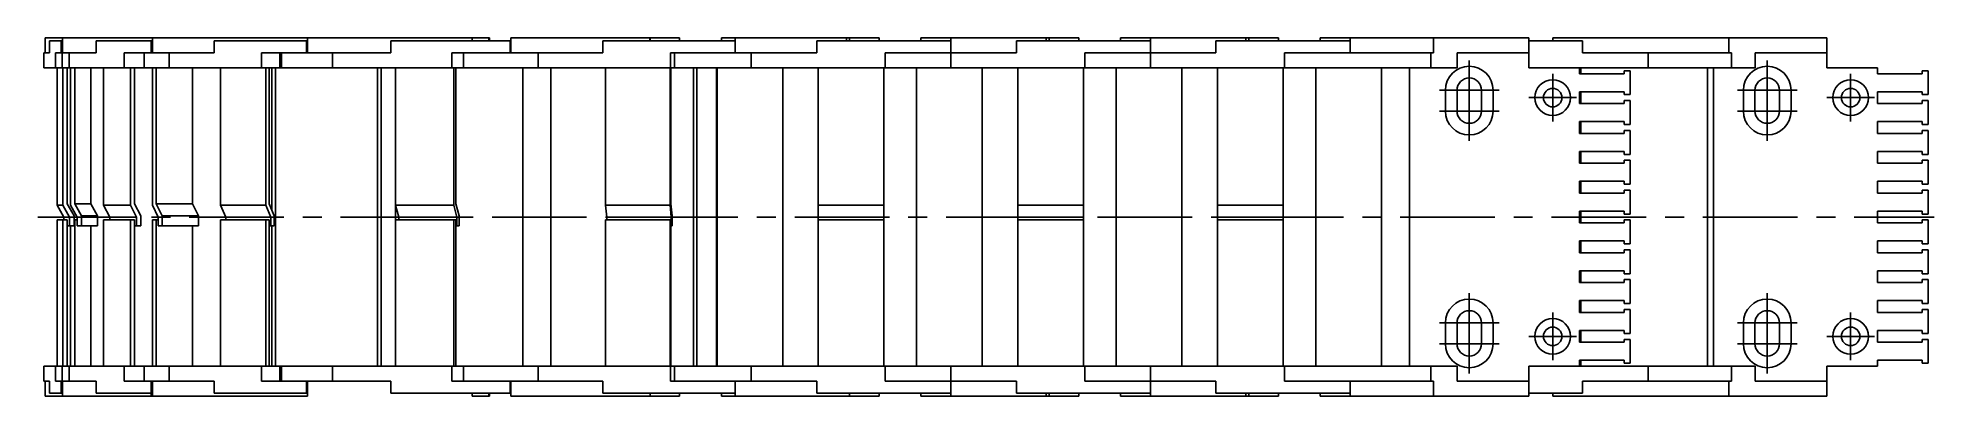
# Model space of a CAD drawing. Extents: x -197 to 880, y -629 to 120.
# Drawn here: x -2 to 634, y 0 to 120 of the extents above; entities that cross this region are included whole.
import ezdxf

# ---------------------------------------------------------------- set-up
doc = ezdxf.new("R2010")
doc.units = 0
doc.linetypes.add('CENTER', pattern=[50.8, 31.75, -6.35, 6.35, -6.35])
doc.layers.get('0').update_dxf_attribs({"linetype": 'CONTINUOUS'})
doc.layers.add('CENTER', color=1, linetype='CONTINUOUS')

msp = doc.modelspace()

# ---------------------------------------------------------------- linework, layer by layer
at = {"color": 7, "linetype": 'CONTINUOUS'}
for p, q in [((0, 110), (0, 115)), ((1.89, 115), (0, 115)), ((0.38, 120), (0.38, 115)), ((0.38, 120), (149.57, 120)), ((1.89, 119), (1.89, 115)), ((6.25, 119), (1.89, 119)), ((3.86, 110), (3.86, 115)), ((17.51, 115), (3.86, 115)), ((5.75, 115), (5.75, 119)), ((6.13, 115), (6.13, 110)), ((6.25, 115), (6.25, 120)), ((8.49, 110), (8.49, 115)), ((36.43, 119), (17.51, 119)), ((17.51, 119), (17.51, 115)), ((57.18, 115), (26.95, 115)), ((26.95, 110), (26.95, 115)), ((33.61, 115), (33.61, 110)), ((35.97, 115), (35.97, 119)), ((36.43, 115), (36.43, 120)), ((42.03, 110), (42.03, 115)), ((57.18, 119), (57.18, 115)), ((88.51, 119), (57.18, 119)), ((73.01, 110), (73.01, 115)), ((116.43, 115), (73.01, 115)), ((75.64, 120), (75.61, 120)), ((79.23, 115), (79.23, 110)), ((79.73, 115), (79.73, 110)), ((88.15, 115), (88.15, 119)), ((88.51, 115), (88.51, 120)), ((96.86, 110), (96.86, 115)), ((156.67, 119), (116.43, 119)), ((116.43, 119), (116.43, 115)), ((187.58, 115), (136.88, 115)), ((136.88, 110), (136.88, 115)), ((140.8, 115), (140.8, 110)), ((143.73, 119), (143.73, 120)), ((149.35, 119), (149.35, 120)), ((149.57, 119), (149.57, 120)), ((156.44, 115), (156.44, 119)), ((156.67, 115), (156.67, 120)), ((203.31, 120), (156.67, 120)), ((165.89, 110), (165.89, 115)), ((232.04, 119), (187.58, 119)), ((187.58, 119), (187.58, 115)), ((203.31, 119), (203.31, 120)), ((203.46, 120), (203.31, 120)), ((203.46, 120), (213.37, 120)), ((203.46, 119), (203.46, 120)), ((210.26, 110), (210.26, 115)), ((259.37, 115), (210.26, 115)), ((211.69, 115), (211.69, 110)), ((213.37, 119), (213.37, 120)), ((280.37, 120), (227.37, 120)), ((227.37, 120), (227.37, 119)), ((231.95, 115), (231.95, 119)), ((232.04, 115), (232.04, 120)), ((269.37, 120), (232.04, 120)), ((237.37, 110), (237.37, 115)), ((259.37, 119), (259.37, 115)), ((304.37, 119), (259.37, 119)), ((269.37, 119), (269.37, 120)), ((270.37, 119), (270.37, 120)), ((280.37, 119), (280.37, 120)), ((326.37, 115), (282.37, 115)), ((282.37, 110), (282.37, 115)), ((347.37, 120), (294.37, 120)), ((294.37, 120), (294.37, 119)), ((304.37, 110), (304.37, 120)), ((326.37, 119), (326.37, 115)), ((371.37, 119), (326.37, 119)), ((336.37, 119), (336.37, 120)), ((337.37, 119), (337.37, 120)), ((347.37, 119), (347.37, 120)), ((349.37, 110), (349.37, 115)), ((393.37, 115), (349.37, 115)), ((361.37, 120), (361.37, 119)), ((414.37, 120), (361.37, 120)), ((371.37, 110), (371.37, 120)), ((438.37, 119), (393.37, 119)), ((393.37, 119), (393.37, 115)), ((403.37, 119), (403.37, 120)), ((404.37, 119), (404.37, 120)), ((414.37, 119), (414.37, 120)), ((416.37, 115), (448.37, 115)), ((416.37, 110), (416.37, 115)), ((466.39, 120), (428.37, 120)), ((428.37, 120), (428.37, 119)), ((438.37, 119), (438.37, 120)), ((438.37, 115), (438.37, 119)), ((465.49, 115), (438.37, 115)), ((448.37, 115), (466.39, 115)), ((448.37, 115), (448.37, 115)), ((465.49, 115), (465.49, 110)), ((466.39, 120), (466.39, 115)), ((498.37, 120), (466.39, 120)), ((474.37, 115), (498.37, 115)), ((474.37, 110), (474.37, 115)), ((498.37, 110), (498.37, 120)), ((516.37, 119), (498.37, 119)), ((506.37, 120), (598.37, 120)), ((506.37, 120), (506.37, 119)), ((516.37, 115), (516.37, 119)), ((566.39, 115), (516.37, 115)), ((538.37, 110), (538.37, 115)), ((565.49, 120), (565.49, 115)), ((566.39, 115), (566.39, 110)), ((574.37, 115), (598.37, 115)), ((574.37, 110), (574.37, 115)), ((598.37, 110), (598.37, 120)), ((0, 110), (474.37, 110)), ((4.42, 110), (4.42, 64)), ((6.31, 64), (6.31, 110)), ((7.81, 110), (7.81, 64.4)), ((8.9, 64), (8.9, 110)), ((10.35, 110), (10.35, 64.4)), ((15.81, 64.4), (15.81, 110)), ((20, 110), (20, 64)), ((29.02, 64), (29.02, 110)), ((30.39, 110), (30.39, 64.4)), ((36.49, 64), (36.49, 110)), ((37.73, 110), (37.73, 64.4)), ((49.92, 64.4), (49.92, 110)), ((59.33, 110), (59.33, 64)), ((74.48, 64), (74.48, 110)), ((75.57, 110), (75.57, 64.4)), ((76.51, 62.14), (76.51, 110)), ((77.77, 110), (77.77, 10)), ((111.91, 10), (111.91, 110)), ((113.25, 110), (113.25, 10)), ((118, 110), (118, 10)), ((118.01, 110), (118.01, 64)), ((137.58, 64), (137.58, 110)), ((138.26, 110), (138.26, 64.4)), ((160.74, 10), (160.74, 110)), ((170.16, 110), (170.16, 10)), ((188.49, 110), (188.49, 64)), ((210.19, 64), (210.19, 110)), ((210.44, 110), (210.44, 64.4)), ((218, 10), (218, 110)), ((219.09, 110), (219.09, 10)), ((225.79, 64), (225.79, 110)), ((225.79, 110), (225.79, 64.4)), ((225.94, 110), (225.94, 10)), ((225.96, 110), (225.96, 10)), ((247.96, 110), (247.96, 10)), ((259.87, 110), (259.87, 10)), ((281.87, 10), (281.87, 110)), ((292.87, 110), (292.87, 10)), ((314.87, 110), (314.87, 10)), ((326.87, 110), (326.87, 10)), ((348.87, 10), (348.87, 110)), ((359.87, 110), (359.87, 10)), ((381.87, 110), (381.87, 10)), ((393.87, 110), (393.87, 10)), ((415.87, 10), (415.87, 110)), ((426.87, 110), (426.87, 10)), ((448.87, 110), (448.87, 10)), ((458.37, 10), (458.37, 110)), ((574.37, 110), (498.37, 110)), ((515.37, 108), (515.37, 110)), ((515.87, 110), (515.87, 108)), ((532.37, 109), (530.37, 109)), ((530.37, 109), (530.37, 108)), ((532.37, 101), (532.37, 109)), ((558.37, 10), (558.37, 110)), ((560.29, 110), (560.29, 10)), ((615.37, 110), (598.37, 110)), ((615.37, 108), (615.37, 110)), ((632.37, 109), (630.37, 109)), ((630.37, 109), (630.37, 108)), ((632.37, 101), (632.37, 109)), ((470.37, 95.5), (470.37, 102.5)), ((474.27, 102.5), (474.27, 95.5)), ((482.47, 102.5), (482.47, 95.5)), ((486.37, 102.5), (486.37, 95.5)), ((530.37, 108), (515.37, 108)), ((515.37, 102), (530.37, 102)), ((515.37, 98), (515.37, 102)), ((515.87, 102), (515.87, 98)), ((530.37, 102), (530.37, 101)), ((570.37, 95.5), (570.37, 102.5)), ((574.27, 102.5), (574.27, 95.5)), ((582.47, 102.5), (582.47, 95.5)), ((586.37, 102.5), (586.37, 95.5)), ((630.37, 108), (615.37, 108)), ((615.37, 102), (630.37, 102)), ((615.37, 98), (615.37, 102)), ((630.37, 102), (630.37, 101)), ((530.37, 98), (515.37, 98)), ((530.37, 101), (532.37, 101)), ((532.37, 99), (530.37, 99)), ((530.37, 99), (530.37, 98)), ((532.37, 91), (532.37, 99)), ((630.37, 98), (615.37, 98)), ((630.37, 101), (632.37, 101)), ((632.37, 99), (630.37, 99)), ((630.37, 99), (630.37, 98)), ((632.37, 91), (632.37, 99)), ((515.37, 88), (515.37, 92)), ((515.37, 92), (530.37, 92)), ((515.87, 92), (515.87, 88)), ((530.37, 92), (530.37, 91)), ((530.37, 91), (532.37, 91)), ((615.37, 88), (615.37, 92)), ((615.37, 92), (630.37, 92)), ((630.37, 92), (630.37, 91)), ((630.37, 91), (632.37, 91)), ((530.37, 88), (515.37, 88)), ((530.37, 89), (530.37, 88)), ((532.37, 89), (530.37, 89)), ((532.37, 81), (532.37, 89)), ((630.37, 88), (615.37, 88)), ((630.37, 89), (630.37, 88)), ((632.37, 89), (630.37, 89)), ((632.37, 81), (632.37, 89)), ((515.37, 78), (515.37, 82)), ((515.37, 82), (530.37, 82)), ((530.37, 78), (515.37, 78)), ((515.87, 82), (515.87, 78)), ((530.37, 82), (530.37, 81)), ((530.37, 81), (532.37, 81)), ((530.37, 79), (530.37, 78)), ((532.37, 79), (530.37, 79)), ((532.37, 71), (532.37, 79)), ((615.37, 78), (615.37, 82)), ((615.37, 82), (630.37, 82)), ((630.37, 78), (615.37, 78)), ((630.37, 82), (630.37, 81)), ((630.37, 81), (632.37, 81)), ((630.37, 79), (630.37, 78)), ((632.37, 79), (630.37, 79)), ((632.37, 71), (632.37, 79)), ((515.37, 68), (515.37, 72)), ((515.37, 72), (530.37, 72)), ((515.87, 72), (515.87, 68)), ((530.37, 72), (530.37, 71)), ((530.37, 71), (532.37, 71)), ((615.37, 68), (615.37, 72)), ((615.37, 72), (630.37, 72)), ((630.37, 72), (630.37, 71)), ((630.37, 71), (632.37, 71)), ((4.42, 64), (6.72, 60)), ((4.42, 64), (6.31, 64)), ((8.61, 60), (6.31, 64)), ((7.81, 64.4), (10.11, 60.4)), ((11.13, 60), (8.9, 64)), ((10.35, 64.4), (12.59, 60.4)), ((15.81, 64.4), (10.35, 64.4)), ((18.04, 60.4), (15.81, 64.4)), ((20, 64), (22.11, 60)), ((20, 64), (29.02, 64)), ((31.13, 60), (29.02, 64)), ((30.39, 64.4), (32.5, 60.4)), ((38.41, 60), (36.49, 64)), ((49.92, 64.4), (37.73, 64.4)), ((37.73, 64.4), (39.66, 60.4)), ((51.85, 60.4), (49.92, 64.4)), ((59.33, 64), (61.01, 60)), ((59.33, 64), (74.48, 64)), ((76.15, 60), (74.48, 64)), ((75.57, 64.4), (77.24, 60.4)), ((118.01, 64), (119.07, 60)), ((118.01, 64), (137.58, 64)), ((138.63, 60), (137.58, 64)), ((138.26, 64.4), (139.32, 60.4)), ((188.49, 64), (188.88, 60)), ((188.49, 64), (210.19, 64)), ((210.57, 60), (210.19, 64)), ((210.44, 64.4), (210.82, 60.4)), ((225.79, 64.4), (225.8, 60.4)), ((225.94, 64.4), (225.79, 64.4)), ((225.79, 60), (225.79, 64)), ((259.87, 64), (281.87, 64)), ((326.87, 64), (348.87, 64)), ((393.87, 64), (415.87, 64)), ((530.37, 68), (515.37, 68)), ((532.37, 69), (530.37, 69)), ((530.37, 69), (530.37, 68)), ((532.37, 61), (532.37, 69)), ((630.37, 68), (615.37, 68)), ((632.37, 69), (630.37, 69)), ((630.37, 69), (630.37, 68)), ((632.37, 61), (632.37, 69)), ((4.42, 10), (4.42, 59)), ((7.81, 59), (4.42, 59)), ((6.31, 59), (6.31, 10)), ((6.72, 60), (8.61, 60)), ((6.72, 60), (6.72, 59)), ((7.81, 10), (7.81, 59)), ((8.61, 57), (8.61, 60)), ((10.11, 60.4), (10.11, 57)), ((10.11, 59), (11.13, 59)), ((10.35, 10), (10.35, 59)), ((11.13, 57), (11.13, 60)), ((12.59, 60.4), (12.59, 57)), ((18.04, 60.4), (12.59, 60.4)), ((18.04, 57), (18.04, 60.4)), ((20, 10), (20, 59)), ((30.39, 59), (20, 59)), ((22.11, 60), (31.13, 60)), ((22.11, 60), (22.11, 59)), ((29.02, 59), (29.02, 10)), ((30.39, 10), (30.39, 59)), ((31.13, 57), (31.13, 60)), ((32.5, 60.4), (32.5, 57)), ((36.49, 59), (36.49, 10)), ((38.41, 59), (36.49, 59)), ((37.73, 10), (37.73, 59)), ((38.41, 57), (38.41, 60)), ((39.66, 60.4), (39.66, 57)), ((51.85, 60.4), (39.66, 60.4)), ((51.85, 57), (51.85, 60.4)), ((59.33, 10), (59.33, 59)), ((75.57, 59), (59.33, 59)), ((61.01, 60), (76.15, 60)), ((61.01, 60), (61.01, 59)), ((74.48, 59), (74.48, 10)), ((75.57, 10), (75.57, 59)), ((76.15, 57), (76.15, 60)), ((77.24, 60.4), (77.24, 57)), ((138.26, 59), (118.01, 59)), ((118.01, 10), (118.01, 59)), ((119.07, 60), (138.63, 60)), ((119.07, 60), (119.07, 59)), ((137.58, 59), (137.58, 10)), ((138.26, 10), (138.26, 59)), ((138.63, 57), (138.63, 60)), ((139.32, 60.4), (139.32, 57)), ((188.49, 10), (188.49, 59)), ((210.44, 59), (188.49, 59)), ((188.88, 60), (210.57, 60)), ((188.88, 60), (188.88, 59)), ((210.19, 59), (210.19, 10)), ((210.44, 10), (210.44, 59)), ((210.57, 57), (210.57, 60)), ((210.82, 60.4), (210.82, 57)), ((225.79, 57), (225.79, 60)), ((225.79, 10), (225.79, 59)), ((225.79, 59), (225.79, 10)), ((225.79, 59), (225.79, 59)), ((225.79, 59), (225.79, 59)), ((225.8, 60.4), (225.8, 57)), ((225.94, 60.4), (225.8, 60.4)), ((259.87, 60), (281.87, 60)), ((281.87, 59), (259.87, 59)), ((326.87, 60), (348.87, 60)), ((348.87, 59), (326.87, 59)), ((393.87, 60), (415.87, 60)), ((415.87, 59), (393.87, 59)), ((515.37, 58), (515.37, 62)), ((515.37, 62), (530.37, 62)), ((530.37, 58), (515.37, 58)), ((515.87, 62), (515.87, 58)), ((530.37, 62), (530.37, 61)), ((530.37, 61), (532.37, 61)), ((532.37, 59), (530.37, 59)), ((530.37, 59), (530.37, 58)), ((532.37, 51), (532.37, 59)), ((615.37, 58), (615.37, 62)), ((615.37, 62), (630.37, 62)), ((630.37, 58), (615.37, 58)), ((630.37, 62), (630.37, 61)), ((630.37, 61), (632.37, 61)), ((632.37, 59), (630.37, 59)), ((630.37, 59), (630.37, 58)), ((632.37, 51), (632.37, 59)), ((10.11, 57), (7.81, 57)), ((8.9, 57), (8.9, 10)), ((18.04, 57), (11.13, 57)), ((15.81, 57), (15.81, 10)), ((32.5, 57), (30.39, 57)), ((51.85, 57), (38.41, 57)), ((49.92, 57), (49.92, 10)), ((77.24, 57), (75.57, 57)), ((76.51, 10), (76.51, 57)), ((139.32, 57), (138.26, 57)), ((210.82, 57), (210.44, 57)), ((225.8, 57), (225.79, 57)), ((225.94, 57), (225.8, 57)), ((515.37, 48), (515.37, 52)), ((515.37, 52), (530.37, 52)), ((515.87, 52), (515.87, 48)), ((530.37, 52), (530.37, 51)), ((530.37, 51), (532.37, 51)), ((615.37, 48), (615.37, 52)), ((615.37, 52), (630.37, 52)), ((630.37, 52), (630.37, 51)), ((630.37, 51), (632.37, 51)), ((530.37, 48), (515.37, 48)), ((530.37, 49), (530.37, 48)), ((532.37, 49), (530.37, 49)), ((532.37, 41), (532.37, 49)), ((630.37, 48), (615.37, 48)), ((630.37, 49), (630.37, 48)), ((632.37, 49), (630.37, 49)), ((632.37, 41), (632.37, 49)), ((515.37, 38), (515.37, 42)), ((515.37, 42), (530.37, 42)), ((515.87, 42), (515.87, 38)), ((530.37, 42), (530.37, 41)), ((530.37, 41), (532.37, 41)), ((530.37, 39), (530.37, 38)), ((532.37, 39), (530.37, 39)), ((532.37, 31), (532.37, 39)), ((615.37, 38), (615.37, 42)), ((615.37, 42), (630.37, 42)), ((630.37, 42), (630.37, 41)), ((630.37, 41), (632.37, 41)), ((630.37, 39), (630.37, 38)), ((632.37, 39), (630.37, 39)), ((632.37, 31), (632.37, 39)), ((530.37, 38), (515.37, 38)), ((515.37, 28), (515.37, 32)), ((515.37, 32), (530.37, 32)), ((515.87, 32), (515.87, 28)), ((530.37, 32), (530.37, 31)), ((630.37, 38), (615.37, 38)), ((615.37, 28), (615.37, 32)), ((615.37, 32), (630.37, 32)), ((630.37, 32), (630.37, 31)), ((530.37, 28), (515.37, 28)), ((530.37, 31), (532.37, 31)), ((532.37, 29), (530.37, 29)), ((530.37, 29), (530.37, 28)), ((532.37, 21), (532.37, 29)), ((630.37, 28), (615.37, 28)), ((630.37, 31), (632.37, 31)), ((632.37, 29), (630.37, 29)), ((630.37, 29), (630.37, 28)), ((632.37, 21), (632.37, 29)), ((470.37, 17.5), (470.37, 24.5)), ((474.27, 24.5), (474.27, 17.5)), ((482.47, 24.5), (482.47, 17.5)), ((486.37, 24.5), (486.37, 17.5)), ((515.37, 22), (530.37, 22)), ((515.37, 18), (515.37, 22)), ((515.87, 22), (515.87, 18)), ((530.37, 22), (530.37, 21)), ((530.37, 21), (532.37, 21)), ((570.37, 17.5), (570.37, 24.5)), ((574.27, 24.5), (574.27, 17.5)), ((582.47, 24.5), (582.47, 17.5)), ((586.37, 24.5), (586.37, 17.5)), ((615.37, 22), (630.37, 22)), ((615.37, 18), (615.37, 22)), ((630.37, 22), (630.37, 21)), ((630.37, 21), (632.37, 21)), ((530.37, 18), (515.37, 18)), ((532.37, 19), (530.37, 19)), ((530.37, 19), (530.37, 18)), ((532.37, 11), (532.37, 19)), ((630.37, 18), (615.37, 18)), ((632.37, 19), (630.37, 19)), ((630.37, 19), (630.37, 18)), ((632.37, 11), (632.37, 19)), ((0, 5), (0, 10)), ((474.37, 10), (0, 10)), ((3.86, 5), (3.86, 10)), ((6.13, 10), (6.13, 5)), ((8.49, 5), (8.49, 10)), ((26.95, 5), (26.95, 10)), ((33.61, 10), (33.61, 5)), ((42.03, 5), (42.03, 10)), ((73.01, 5), (73.01, 10)), ((79.23, 10), (79.23, 5)), ((79.73, 10), (79.73, 5)), ((96.86, 5), (96.86, 10)), ((136.88, 5), (136.88, 10)), ((140.8, 10), (140.8, 5)), ((165.89, 5), (165.89, 10)), ((210.26, 5), (210.26, 10)), ((211.69, 10), (211.69, 5)), ((237.37, 5), (237.37, 10)), ((282.37, 5), (282.37, 10)), ((304.37, 0), (304.37, 10)), ((349.37, 5), (349.37, 10)), ((371.37, 0), (371.37, 10)), ((416.37, 5), (416.37, 10)), ((465.49, 10), (465.49, 5)), ((474.37, 5), (474.37, 10)), ((515.37, 10), (498.37, 10)), ((574.37, 10), (498.37, 10)), ((498.37, 0), (498.37, 10)), ((515.37, 12), (530.37, 12)), ((515.37, 10), (515.37, 12)), ((515.87, 12), (515.87, 10)), ((530.37, 12), (530.37, 11)), ((530.37, 11), (532.37, 11)), ((538.37, 5), (538.37, 10)), ((566.39, 10), (566.39, 5)), ((574.37, 5), (574.37, 10)), ((615.37, 10), (598.37, 10)), ((598.37, 0), (598.37, 10)), ((615.37, 12), (630.37, 12)), ((615.37, 10), (615.37, 12)), ((630.37, 12), (630.37, 11)), ((630.37, 11), (632.37, 11)), ((0, 5), (1.89, 5)), ((0.38, 5), (0.38, 0)), ((88.51, 0), (0.38, 0)), ((1.89, 5), (1.89, 1)), ((1.89, 1), (6.25, 1)), ((3.86, 5), (17.51, 5)), ((5.75, 1), (5.75, 5)), ((6.25, 1), (6.25, 5)), ((6.25, 0), (6.25, 1)), ((17.51, 5), (17.51, 1)), ((17.51, 1), (35.97, 1)), ((26.95, 5), (57.18, 5)), ((35.97, 0), (35.97, 5)), ((36.43, 0), (36.43, 5)), ((57.18, 5), (57.18, 1)), ((57.18, 1), (88.51, 1)), ((73.01, 5), (116.43, 5)), ((88.15, 1), (88.15, 5)), ((88.51, 0), (88.51, 5)), ((116.43, 5), (116.43, 1)), ((116.43, 1), (156.67, 1)), ((187.58, 5), (136.88, 5)), ((143.73, 0), (143.73, 1)), ((149.35, 0), (143.73, 0)), ((149.35, 0), (143.73, 0)), ((149.35, 0), (149.35, 1)), ((149.57, 0), (149.35, 0)), ((149.57, 0), (149.35, 0)), ((149.57, 0), (149.57, 1)), ((156.44, 1), (156.44, 5)), ((156.67, 0), (156.67, 5)), ((213.37, 0), (156.67, 0)), ((187.58, 5), (187.58, 1)), ((187.58, 1), (231.95, 1)), ((203.46, 0), (203.46, 1)), ((210.26, 5), (259.37, 5)), ((213.37, 0), (213.37, 1)), ((227.37, 1), (227.37, 0)), ((280.37, 0), (227.37, 0)), ((231.95, 1), (231.95, 5)), ((231.95, 1), (232.04, 1)), ((232.04, 1), (232.04, 5)), ((232.04, 0), (232.04, 1)), ((259.37, 5), (259.37, 1)), ((259.37, 1), (304.37, 1)), ((270.37, 0), (270.37, 1)), ((280.37, 0), (280.37, 1)), ((326.37, 5), (282.37, 5)), ((294.37, 1), (294.37, 0)), ((347.37, 0), (294.37, 0)), ((326.37, 5), (326.37, 1)), ((326.37, 1), (371.37, 1)), ((336.37, 0), (336.37, 1)), ((337.37, 0), (337.37, 1)), ((347.37, 0), (347.37, 1)), ((393.37, 5), (349.37, 5)), ((361.37, 1), (361.37, 0)), ((414.37, 0), (361.37, 0)), ((393.37, 5), (393.37, 1)), ((393.37, 1), (438.37, 1)), ((403.37, 0), (403.37, 1)), ((404.37, 0), (404.37, 1)), ((414.37, 0), (414.37, 1)), ((416.37, 5), (465.49, 5)), ((438.37, 5), (416.37, 5)), ((428.37, 1), (428.37, 0)), ((498.37, 0), (428.37, 0)), ((438.37, 0), (438.37, 5)), ((465.49, 5), (448.37, 5)), ((448.37, 5), (448.37, 5)), ((465.49, 5), (466.39, 5)), ((466.39, 5), (466.39, 0)), ((498.37, 5), (474.37, 5)), ((498.37, 1), (516.37, 1)), ((506.37, 1), (506.37, 0)), ((598.37, 0), (506.37, 0)), ((516.37, 1), (516.37, 5)), ((566.39, 5), (516.37, 5)), ((565.49, 5), (565.49, 0)), ((598.37, 5), (574.37, 5))]:
    msp.add_line(p, q, dxfattribs=at)
for centre, radius in [((506.37, 100), 6), ((506.37, 100), 3.1), ((606.37, 100), 6), ((606.37, 100), 3.1), ((506.37, 20), 6), ((606.37, 20), 6), ((506.37, 20), 3.1), ((606.37, 20), 3.1)]:
    msp.add_circle(centre, radius, dxfattribs=at)
for centre, radius, start, end in [((478.37, 102.5), 8, 0, 180), ((578.37, 102.5), 8, 0, 180), ((478.37, 102.5), 4.1, 0, 180), ((578.37, 102.5), 4.1, 0, 180), ((478.37, 95.5), 8, 180, 0), ((478.37, 95.5), 4.1, 180, 0), ((578.37, 95.5), 8, 180, 0), ((578.37, 95.5), 4.1, 180, 0), ((478.37, 24.5), 8, 0, 180), ((578.37, 24.5), 8, 0, 180), ((478.37, 24.5), 4.1, 0, 180), ((578.37, 24.5), 4.1, 0, 180), ((478.37, 17.5), 8, 180, 0), ((478.37, 17.5), 4.1, 180, 0), ((578.37, 17.5), 8, 180, 0), ((578.37, 17.5), 4.1, 180, 0)]:
    msp.add_arc(centre, radius, start, end, dxfattribs=at)
at = {"layer": 'CENTER', "color": 1, "linetype": 'CENTER'}
for p, q in [((478.37, 112.5), (478.37, 85.5)), ((578.37, 112.5), (578.37, 85.5)), ((468.37, 102.5), (488.37, 102.5)), ((506.37, 108), (506.37, 92)), ((568.37, 102.5), (588.37, 102.5)), ((606.37, 108), (606.37, 92)), ((468.37, 95.5), (488.37, 95.5)), ((498.37, 100), (514.37, 100)), ((568.37, 95.5), (588.37, 95.5)), ((598.37, 100), (614.37, 100)), ((-2, 60), (634.37, 60)), ((478.37, 34.5), (478.37, 7.5)), ((578.37, 34.5), (578.37, 7.5)), ((506.37, 28), (506.37, 12)), ((606.37, 28), (606.37, 12)), ((468.37, 24.5), (488.37, 24.5)), ((498.37, 20), (514.37, 20)), ((568.37, 24.5), (588.37, 24.5)), ((598.37, 20), (614.37, 20)), ((468.37, 17.5), (488.37, 17.5)), ((568.37, 17.5), (588.37, 17.5))]:
    msp.add_line(p, q, dxfattribs=at)

doc.saveas('drawing.dxf')
